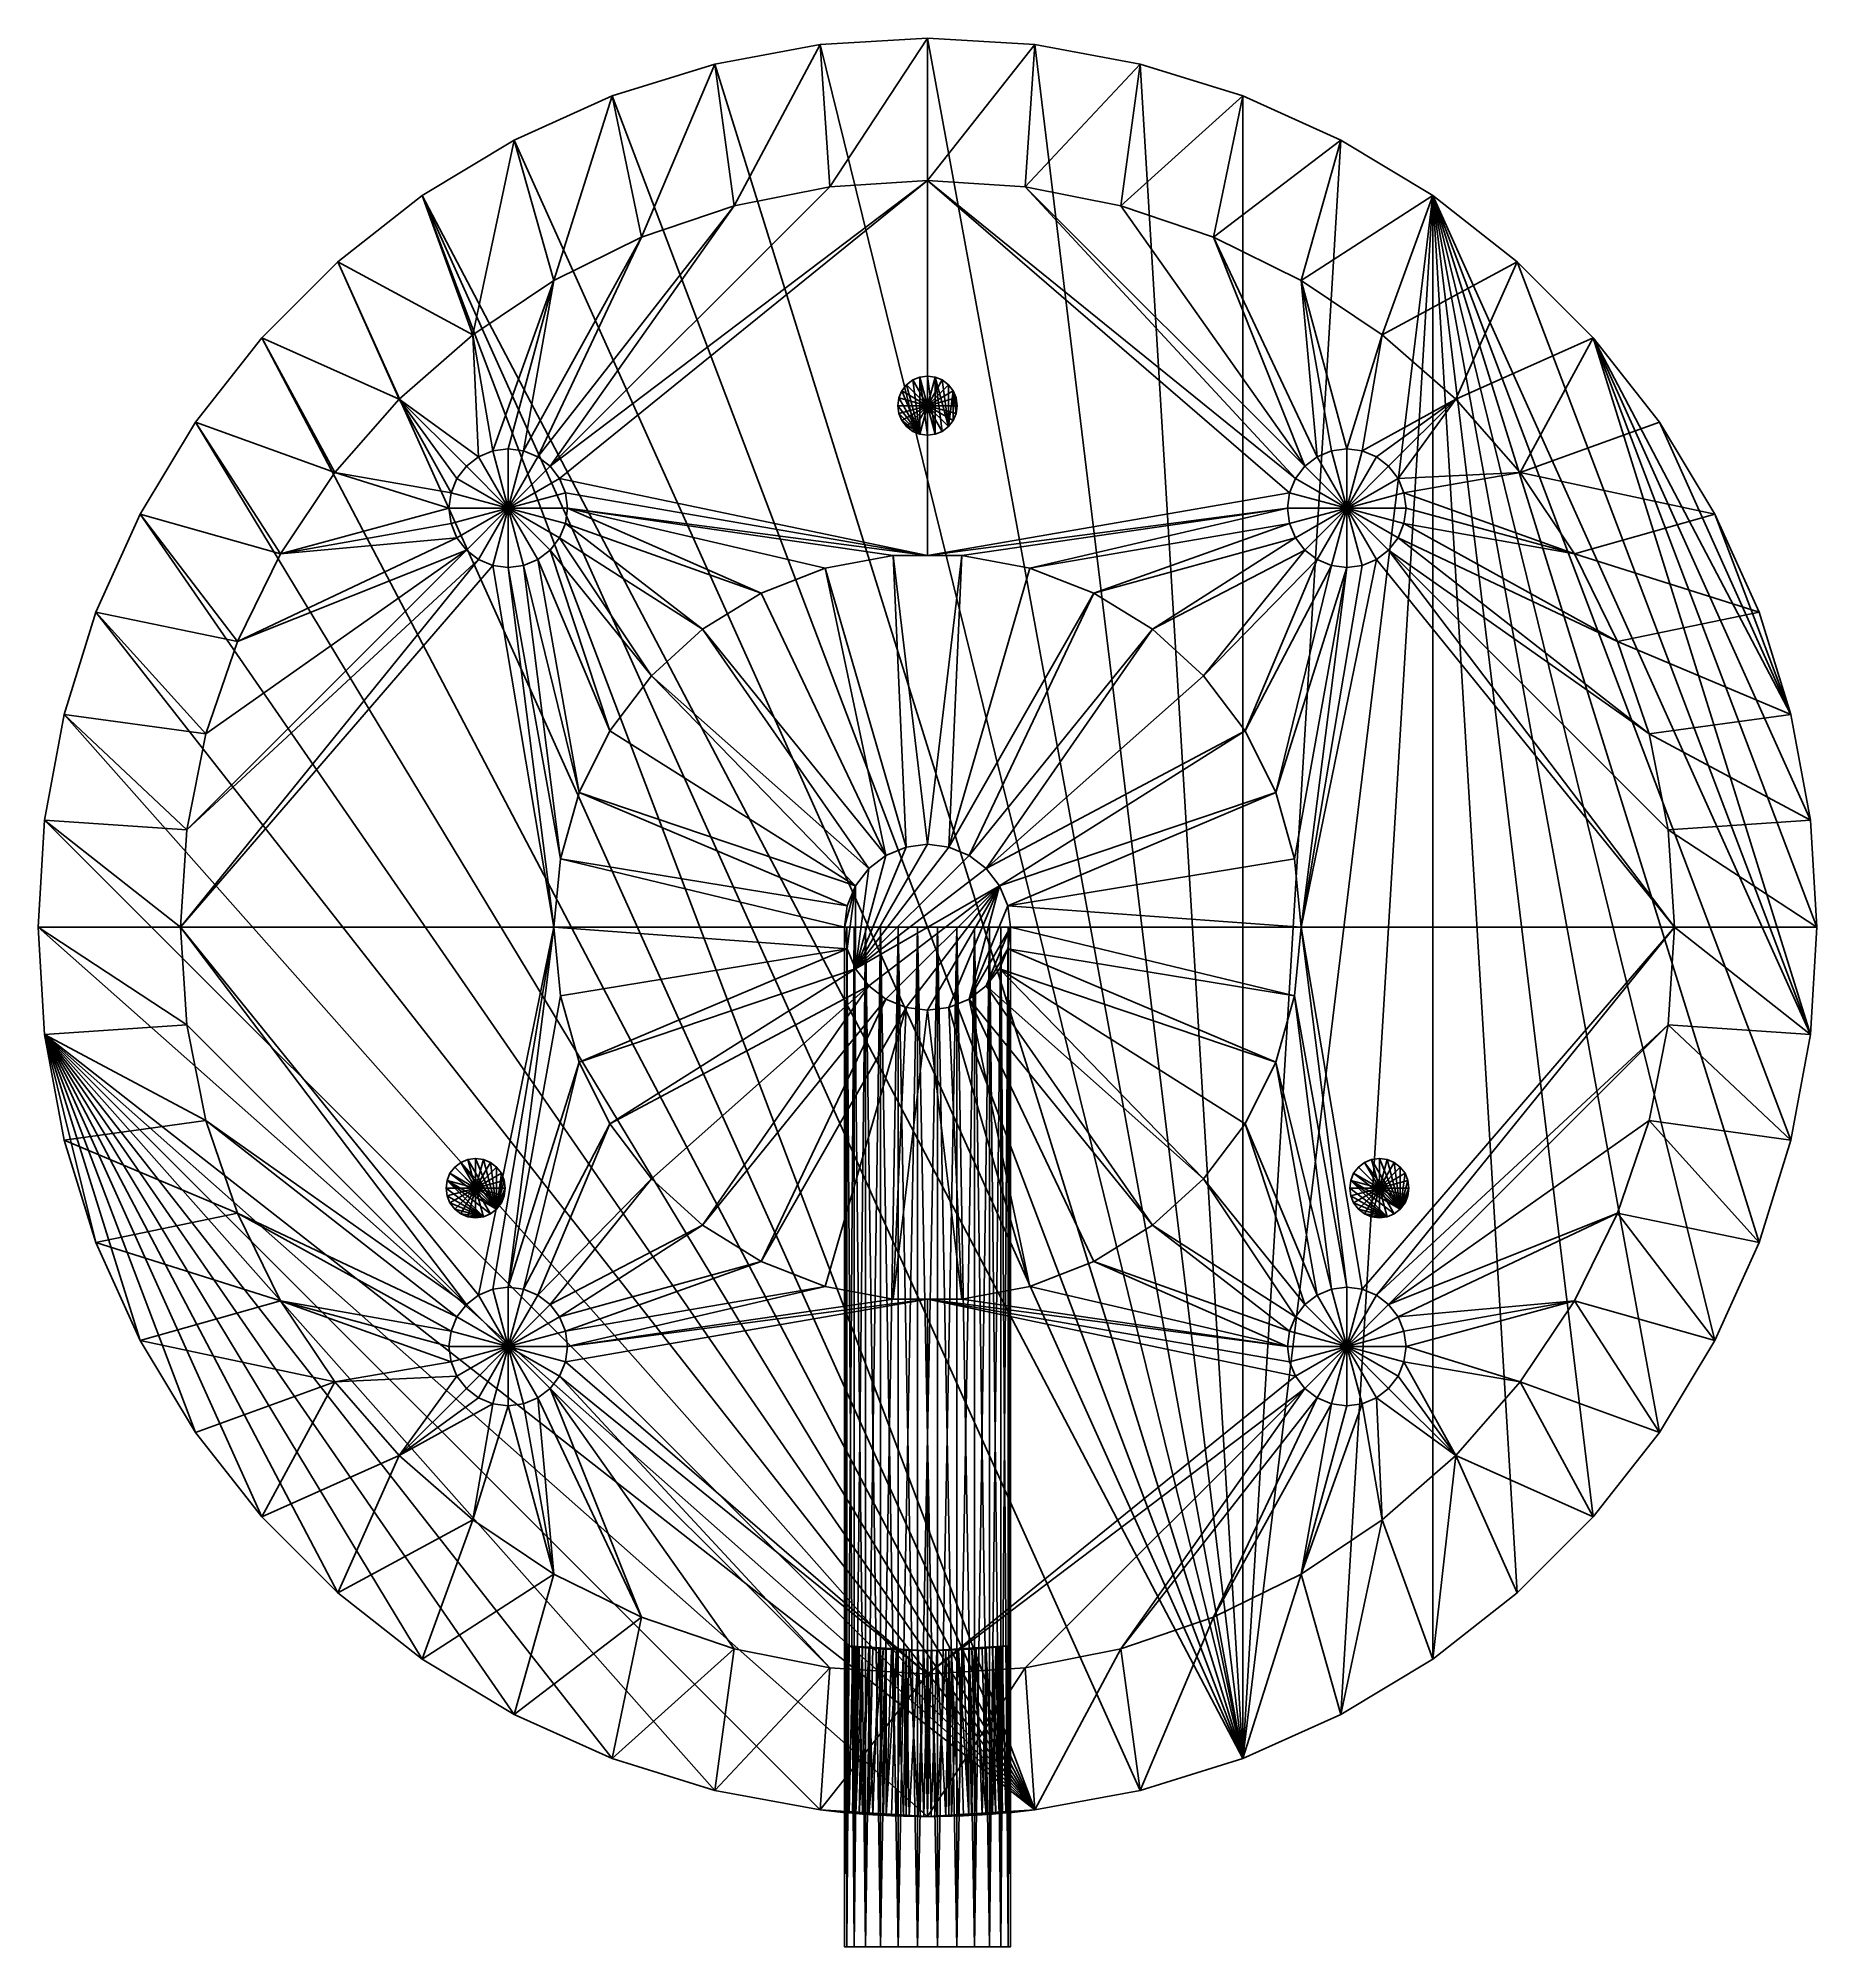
# Model space of a CAD drawing. Header units: inches. Extents: x -9200 to 7100, y -43 to 7100.
# Drawn here: x -37.5 to 37.5, y -43 to 37.5 of the extents above; entities that cross this region are included whole.
import ezdxf

# ---------------------------------------------------------------- set-up
doc = ezdxf.new("R2010")
doc.units = ezdxf.units.IN
doc.header["$MEASUREMENT"] = 0
doc.layers.get('0').update_dxf_attribs({"true_color": 0x551cb1})

msp = doc.modelspace()

# ---------------------------------------------------------------- meshes
at = {"color": 254, "true_color": 0xcccccc}
mesh = msp.add_polyface(dxfattribs=at)
corners = [(-3.031, -1.75, 72), (1.75, 3.031, 72), (0.906, 3.381, 72), (0, 3.5, 72), (-0.906, 3.381, 72), (-1.75, 3.031, 72), (-2.475, 2.475, 72), (0, 3.5, 76), (-0.906, 3.381, 76), (-1.75, 3.031, 76), (-2.475, 2.475, 76), (-3.031, 1.75, 76), (-3.031, 1.75, 72), (-3.381, 0.906, 76), (-3.381, 0.906, 72), (-14.686, 5.69, 76), (-15.482, 2.894, 76), (-3.5, 0, 76), (-15.75, 0, 76), (1.453, 15.683, 76), (-1.453, 15.683, 76), (-4.31, 15.149, 76), (-7.02, 14.099, 76), (-9.491, 12.569, 76), (-11.639, 10.611, 76), (-13.391, 8.291, 76), (-7.02, 14.099, 82), (-9.491, 12.569, 82), (-11.639, 10.611, 82), (-13.391, 8.291, 82), (-14.686, 5.69, 82), (-15.482, 2.894, 82), (-16.428, 15.513, 82), (-15.91, 15.91, 82), (-15.513, 16.428, 82), (-15.263, 17.031, 82), (-13.298, 35.063, 47.5), (13.298, -35.063, 47.5), (-17.427, 33.205, 47.5), (-21.302, 30.862, 47.5), (-8.974, 36.41, 47.5), (-4.52, 37.227, 47.5), (4.52, -37.227, 47.5), (-24.867, 28.069, 47.5)]
mesh.append_faces([[corners[k] for k in face] for face in [(0, 1, 2), (2, 3, 0), (0, 3, 4), (0, 4, 5), (5, 6, 0), (3, 7, 8), (3, 8, 4), (4, 8, 9), (4, 9, 5), (5, 9, 10), (5, 10, 6), (6, 10, 11), (6, 11, 12), (12, 11, 13), (12, 13, 14), (11, 15, 13), (13, 15, 16), (13, 16, 17), (17, 16, 18), (7, 19, 20), (7, 20, 8), (8, 20, 21), (8, 21, 9), (21, 22, 9), (9, 22, 23), (9, 23, 10), (10, 23, 24), (10, 24, 11), (11, 24, 25), (11, 25, 15), (21, 26, 22), (22, 26, 27), (22, 27, 23), (23, 27, 28), (23, 28, 24), (24, 28, 29), (24, 29, 25), (25, 29, 30), (25, 30, 15), (15, 30, 31), (15, 31, 16), (32, 30, 29), (32, 29, 33), (33, 29, 28), (33, 28, 34), (34, 28, 27), (35, 27, 26), (36, 37, 38), (38, 37, 39), (36, 40, 37), (37, 40, 41), (39, 42, 43)]], dxfattribs={"color": 254})
mesh = msp.add_polyface(dxfattribs=at)
corners = [(-15.75, 27.28, 82), (-17.031, 20.092, 82), (-12.055, 29.102, 82), (-16.428, 19.843, 82), (-8.153, 30.427, 82), (-15.91, 19.445, 82), (-4.112, 31.231, 82), (0, 31.5, 82), (-15.513, 18.928, 82), (0, 31.5, 75), (-4.112, 31.231, 75), (-8.153, 30.427, 75), (-12.055, 29.102, 75), (-15.75, 27.28, 75), (0, 37.5, 75), (-4.52, 37.227, 75), (-8.974, 36.41, 75), (-13.298, 35.063, 75), (-17.427, 33.205, 75), (0, 37.5, 47.5), (-4.52, 37.227, 47.5), (-8.974, 36.41, 47.5), (-13.298, 35.063, 47.5), (-17.427, 33.205, 47.5), (0, 22, 81.251), (-1.207, 22.324, 80.5), (-1.083, 22.625, 80.5), (-1.25, 22, 80.5), (-0.625, 23.083, 80.5), (-0.324, 23.207, 80.5), (-0.884, 22.884, 80.5), (0, 23.25, 80.5), (0.324, 20.793, 72), (0, 23.25, 72), (-0.324, 23.207, 72), (-0.324, 20.793, 72), (-0.625, 23.083, 72), (-0.884, 22.884, 72), (-1.083, 22.625, 72), (-1.25, 22, 72), (-1.207, 22.324, 72)]
mesh.append_faces([[corners[k] for k in face] for face in [(0, 1, 2), (2, 1, 3), (2, 3, 4), (4, 3, 5), (4, 5, 6), (6, 5, 7), (7, 5, 8), (7, 9, 10), (7, 10, 6), (6, 10, 11), (6, 11, 4), (4, 11, 12), (4, 12, 2), (2, 12, 13), (2, 13, 0), (9, 14, 10), (10, 14, 15), (10, 15, 11), (11, 15, 16), (11, 16, 12), (12, 16, 17), (12, 17, 13), (13, 17, 18), (14, 19, 20), (14, 20, 15), (15, 20, 21), (15, 21, 16), (16, 21, 22), (16, 22, 17), (17, 22, 23), (24, 25, 26), (27, 25, 24), (24, 28, 29), (30, 28, 24), (26, 30, 24), (29, 31, 24), (32, 33, 34), (35, 34, 36), (35, 36, 37), (37, 38, 35), (27, 39, 40), (27, 40, 25), (25, 40, 38), (25, 38, 26), (26, 38, 37), (26, 37, 30), (30, 37, 36), (30, 36, 28), (28, 36, 34), (28, 34, 29), (29, 34, 33), (29, 33, 31)]], dxfattribs={"color": 254})
mesh = msp.add_polyface(dxfattribs=at)
corners = [(3.031, 1.75, 72), (2.475, 2.475, 72), (-3.031, -1.75, 72), (1.75, 3.031, 72), (3.5, 0, 72), (3.5, 0, 76), (3.381, 0.906, 76), (3.381, 0.906, 72), (3.031, 1.75, 76), (2.475, 2.475, 76), (1.75, 3.031, 76), (0.906, 3.381, 76), (0.906, 3.381, 72), (0, 3.5, 76), (0, 3.5, 72), (1.453, 15.683, 76), (14.686, 5.69, 76), (13.391, 8.291, 76), (11.639, 10.611, 76), (9.491, 12.569, 76), (7.02, 14.099, 76), (4.31, 15.149, 76), (15.75, 0, 76), (15.482, 2.894, 76), (15.482, 2.894, 82), (14.686, 5.69, 82), (13.391, 8.291, 82), (11.639, 10.611, 82), (9.491, 12.569, 82), (7.02, 14.099, 82), (4.31, 15.149, 82), (15.513, 16.428, 82), (15.91, 15.91, 82), (16.428, 15.513, 82), (17.031, 15.263, 82), (13.298, -35.063, 47.5), (0, 37.5, 47.5), (4.52, 37.227, 47.5), (-4.52, 37.227, 47.5), (8.974, 36.41, 47.5), (13.298, 35.063, 47.5), (17.427, 33.205, 47.5), (-0.422, 0, 65.974), (0.422, 0, 65.974), (1.241, 0, 59.227), (-1.241, 0, 65.773), (0.422, 0, 59.026)]
mesh.append_faces([[corners[k] for k in face] for face in [(0, 1, 2), (2, 1, 3), (4, 5, 6), (4, 6, 7), (7, 6, 8), (7, 8, 0), (0, 8, 9), (0, 9, 1), (1, 9, 10), (1, 10, 3), (3, 10, 11), (3, 11, 12), (12, 11, 13), (12, 13, 14), (11, 15, 13), (6, 16, 8), (8, 16, 17), (8, 17, 9), (17, 18, 9), (9, 18, 19), (9, 19, 10), (10, 19, 20), (10, 20, 11), (11, 20, 21), (11, 21, 15), (5, 22, 6), (6, 22, 23), (6, 23, 16), (22, 24, 23), (23, 24, 25), (23, 25, 16), (16, 25, 26), (16, 26, 17), (17, 26, 27), (17, 27, 18), (18, 27, 28), (18, 28, 19), (19, 28, 29), (19, 29, 20), (20, 29, 30), (31, 29, 28), (32, 28, 27), (32, 27, 33), (33, 27, 26), (34, 26, 25), (35, 36, 37), (35, 38, 36), (37, 39, 35), (35, 39, 40), (35, 40, 41), (42, 43, 44), (45, 44, 46)]], dxfattribs={"color": 254})
mesh = msp.add_polyface(dxfattribs=at)
corners = [(15.91, 19.445, 82), (16.428, 19.843, 82), (12.055, 29.102, 82), (15.75, 27.28, 82), (8.153, 30.427, 82), (4.112, 31.231, 82), (15.513, 18.928, 82), (0, 31.5, 82), (15.263, 18.325, 82), (15.75, 27.28, 75), (12.055, 29.102, 75), (8.153, 30.427, 75), (4.112, 31.231, 75), (0, 31.5, 75), (17.427, 33.205, 75), (13.298, 35.063, 75), (8.974, 36.41, 75), (4.52, 37.227, 75), (0, 37.5, 75), (17.427, 33.205, 47.5), (13.298, 35.063, 47.5), (8.974, 36.41, 47.5), (4.52, 37.227, 47.5), (0, 37.5, 47.5), (0, 22, 81.251), (0.324, 23.207, 80.5), (0.625, 23.083, 80.5), (0, 23.25, 80.5), (1.083, 22.625, 80.5), (1.207, 22.324, 80.5), (0.884, 22.884, 80.5), (0.324, 23.207, 72), (0, 23.25, 72), (0.324, 20.793, 72), (1.25, 22, 72), (1.207, 22.324, 72), (1.083, 22.625, 72), (0.884, 21.116, 72), (0.625, 23.083, 72), (0.884, 22.884, 72)]
mesh.append_faces([[corners[k] for k in face] for face in [(0, 1, 2), (2, 1, 3), (2, 4, 0), (0, 4, 5), (0, 5, 6), (6, 5, 7), (6, 7, 8), (3, 9, 10), (3, 10, 2), (2, 10, 11), (2, 11, 4), (4, 11, 12), (4, 12, 5), (5, 12, 13), (5, 13, 7), (9, 14, 10), (10, 14, 15), (10, 15, 11), (11, 15, 16), (11, 16, 12), (12, 16, 17), (12, 17, 13), (13, 17, 18), (14, 19, 20), (14, 20, 15), (15, 20, 21), (15, 21, 16), (16, 21, 22), (16, 22, 17), (17, 22, 23), (17, 23, 18), (24, 25, 26), (27, 25, 24), (24, 28, 29), (30, 28, 24), (26, 30, 24), (31, 32, 33), (34, 35, 36), (31, 37, 38), (38, 37, 39), (39, 37, 36), (27, 32, 31), (27, 31, 25), (25, 31, 38), (25, 38, 26), (26, 38, 39), (26, 39, 30), (30, 39, 36), (30, 36, 28), (28, 36, 35), (28, 35, 29), (29, 35, 34)]], dxfattribs={"color": 254})
mesh = msp.add_polyface(dxfattribs=at)
corners = [(-17.678, 17.678, 72.498), (-16.428, 19.843, 74), (-17.031, 20.092, 74), (-15.91, 19.445, 74), (-18.325, 20.092, 74), (-18.928, 19.843, 74), (-17.678, 20.178, 74), (-19.445, 19.445, 74), (-19.445, 19.445, 82), (-18.928, 19.843, 82), (-22.274, 22.274, 82), (-19.176, 24.991, 82), (-18.325, 20.092, 82), (-15.75, 27.28, 82), (-24.991, 19.176, 82), (-20.092, 18.325, 82), (-19.843, 18.928, 82), (-17.678, 20.178, 82), (-17.031, 20.092, 82), (-15.75, 27.28, 75), (-19.176, 24.991, 75), (-22.274, 22.274, 75), (-24.991, 19.176, 75), (-17.427, 33.205, 75), (-21.302, 30.862, 75), (-24.867, 28.069, 75), (-28.069, 24.867, 75), (-30.862, 21.302, 75), (-13.298, 35.063, 75), (-17.427, 33.205, 47.5), (-21.302, 30.862, 47.5), (-24.867, 28.069, 47.5), (-28.069, 24.867, 47.5), (-30.862, 21.302, 47.5), (-33.205, 17.427, 47.5), (-15.91, 19.445, 82), (-16.428, 19.843, 82), (-19.843, 18.928, 74)]
mesh.append_faces([[corners[k] for k in face] for face in [(0, 1, 2), (3, 1, 0), (0, 4, 5), (6, 4, 0), (2, 6, 0), (5, 7, 0), (8, 9, 10), (10, 9, 11), (11, 9, 12), (11, 12, 13), (14, 15, 10), (10, 15, 16), (10, 16, 8), (12, 17, 13), (13, 17, 18), (13, 19, 20), (13, 20, 11), (11, 20, 21), (11, 21, 10), (10, 21, 22), (10, 22, 14), (19, 23, 20), (23, 24, 20), (20, 24, 25), (20, 25, 21), (21, 25, 26), (21, 26, 22), (22, 26, 27), (28, 29, 23), (23, 29, 30), (23, 30, 24), (24, 30, 31), (24, 31, 25), (25, 31, 32), (25, 32, 26), (26, 32, 33), (26, 33, 27), (27, 33, 34), (3, 35, 36), (3, 36, 1), (1, 36, 18), (1, 18, 2), (2, 18, 17), (2, 17, 6), (6, 17, 12), (6, 12, 4), (4, 12, 9), (4, 9, 5), (5, 9, 8), (5, 8, 7), (7, 8, 16), (7, 16, 37)]], dxfattribs={"color": 254})
mesh = msp.add_polyface(dxfattribs=at)
corners = [(15.482, -2.894, 76), (15.75, 0, 82), (15.75, 0, 76), (15.482, 2.894, 82), (18.325, -15.263, 82), (31.5, 0, 82), (19.445, 15.91, 82), (18.928, 15.513, 82), (18.325, 15.263, 82), (17.678, 15.178, 82), (31.231, 4.112, 82), (30.427, 8.153, 82), (19.843, 16.428, 82), (29.102, 12.055, 82), (16.428, 15.513, 82), (13.391, 8.291, 82), (17.031, 15.263, 82), (14.686, 5.69, 82), (31.231, -4.112, 82), (31.5, 0, 75), (31.231, 4.112, 75), (30.427, 8.153, 75), (29.102, 12.055, 75), (27.28, 15.75, 75), (27.28, 15.75, 82), (31.231, -4.112, 75), (37.227, -4.52, 75), (37.5, 0, 75), (37.227, 4.52, 75), (36.41, 8.974, 75), (35.063, 13.298, 75), (37.227, -4.52, 47.5), (37.5, 0, 47.5), (37.227, 4.52, 47.5), (36.41, 8.974, 47.5), (35.063, 13.298, 47.5), (33.205, 17.427, 47.5), (21.302, 30.862, 47.5), (13.298, -35.063, 47.5), (17.427, 33.205, 47.5), (35.063, -13.298, 47.5), (36.41, -8.974, 47.5), (28.069, 24.867, 47.5), (33.205, -17.427, 47.5), (30.862, -21.302, 47.5)]
mesh.append_faces([[corners[k] for k in face] for face in [(0, 1, 2), (2, 1, 3), (4, 5, 1), (6, 7, 5), (5, 7, 1), (1, 7, 8), (1, 8, 9), (5, 10, 6), (6, 10, 11), (6, 11, 12), (12, 11, 13), (14, 15, 16), (16, 17, 9), (9, 17, 3), (9, 3, 1), (18, 19, 5), (5, 19, 20), (5, 20, 10), (10, 20, 21), (10, 21, 11), (11, 21, 22), (11, 22, 13), (13, 22, 23), (13, 23, 24), (18, 25, 19), (25, 26, 19), (19, 26, 27), (19, 27, 20), (20, 27, 28), (20, 28, 21), (21, 28, 29), (21, 29, 22), (22, 29, 30), (22, 30, 23), (26, 31, 32), (26, 32, 27), (27, 32, 33), (27, 33, 28), (28, 33, 34), (28, 34, 29), (29, 34, 35), (29, 35, 30), (30, 35, 36), (37, 38, 39), (40, 37, 41), (41, 37, 31), (42, 34, 33), (34, 36, 35), (31, 42, 32), (32, 42, 33), (40, 43, 37), (37, 43, 44)]], dxfattribs={"color": 254})
mesh = msp.add_polyface(dxfattribs=at)
corners = [(17.678, 17.678, 72.498), (18.325, 15.263, 74), (18.928, 15.513, 74), (17.678, 15.178, 74), (19.843, 16.428, 74), (20.092, 17.031, 74), (19.445, 15.91, 74), (20.092, 18.325, 74), (19.843, 18.928, 74), (20.178, 17.678, 74), (18.928, 19.843, 74), (18.325, 20.092, 74), (19.445, 19.445, 74), (17.031, 20.092, 74), (16.428, 19.843, 74), (17.678, 20.178, 74), (15.513, 18.928, 74), (15.263, 18.325, 74), (15.91, 19.445, 74), (15.263, 17.031, 74), (15.513, 16.428, 74), (16.428, 15.513, 74), (17.031, 15.263, 74), (15.91, 15.91, 74), (18.325, 20.092, 82), (19.176, 24.991, 82), (17.678, 20.178, 82), (15.75, 27.28, 82), (17.031, 20.092, 82), (16.428, 19.843, 82), (19.176, 24.991, 75), (15.75, 27.28, 75), (21.302, 30.862, 75), (17.427, 33.205, 75), (17.427, 33.205, 47.5), (16.428, 15.513, 82), (17.031, 15.263, 82), (17.678, 15.178, 82), (18.325, 15.263, 82), (18.928, 15.513, 82), (19.445, 15.91, 82), (19.445, 19.445, 82), (18.928, 19.843, 82), (15.91, 19.445, 82)]
mesh.append_faces([[corners[k] for k in face] for face in [(0, 1, 2), (3, 1, 0), (0, 4, 5), (6, 4, 0), (2, 6, 0), (0, 7, 8), (9, 7, 0), (0, 10, 11), (12, 10, 0), (8, 12, 0), (0, 13, 14), (15, 13, 0), (11, 15, 0), (0, 16, 17), (18, 16, 0), (14, 18, 0), (0, 19, 20), (0, 21, 22), (23, 21, 0), (20, 23, 0), (22, 3, 0), (24, 25, 26), (26, 25, 27), (26, 27, 28), (28, 27, 29), (25, 30, 31), (25, 31, 27), (30, 32, 31), (31, 32, 33), (32, 34, 33), (23, 35, 21), (21, 35, 36), (21, 36, 22), (22, 36, 37), (22, 37, 3), (3, 37, 38), (3, 38, 1), (1, 38, 39), (1, 39, 2), (2, 39, 40), (2, 40, 6), (12, 41, 42), (12, 42, 10), (10, 42, 24), (10, 24, 11), (11, 24, 26), (11, 26, 15), (15, 26, 28), (15, 28, 13), (13, 28, 29), (13, 29, 14), (14, 29, 43)]], dxfattribs={"color": 254})
mesh = msp.add_polyface(dxfattribs=at)
corners = [(20.092, 17.031, 74), (20.178, 17.678, 74), (17.678, 17.678, 72.498), (18.928, 19.843, 82), (22.274, 22.274, 82), (18.325, 20.092, 82), (19.176, 24.991, 82), (19.445, 19.445, 82), (19.843, 18.928, 82), (24.991, 19.176, 82), (20.092, 18.325, 82), (27.28, 15.75, 82), (19.843, 16.428, 82), (29.102, 12.055, 82), (20.092, 17.031, 82), (20.178, 17.678, 82), (27.28, 15.75, 75), (24.991, 19.176, 75), (22.274, 22.274, 75), (19.176, 24.991, 75), (28.069, 24.867, 75), (24.867, 28.069, 75), (21.302, 30.862, 75), (35.063, 13.298, 75), (33.205, 17.427, 75), (30.862, 21.302, 75), (33.205, 17.427, 47.5), (30.862, 21.302, 47.5), (28.069, 24.867, 47.5), (24.867, 28.069, 47.5), (21.302, 30.862, 47.5), (17.427, 33.205, 47.5), (36.41, 8.974, 47.5), (37.227, -4.52, 47.5), (19.445, 15.91, 74), (19.445, 15.91, 82), (19.843, 16.428, 74), (20.092, 18.325, 74), (19.843, 18.928, 74), (19.445, 19.445, 74)]
mesh.append_faces([[corners[k] for k in face] for face in [(0, 1, 2), (3, 4, 5), (5, 4, 6), (3, 7, 4), (4, 7, 8), (4, 8, 9), (9, 8, 10), (9, 10, 11), (12, 13, 14), (14, 13, 11), (14, 11, 15), (15, 11, 10), (11, 16, 17), (11, 17, 9), (9, 17, 18), (9, 18, 4), (4, 18, 19), (4, 19, 6), (17, 20, 18), (18, 20, 21), (18, 21, 19), (19, 21, 22), (16, 23, 24), (16, 24, 17), (17, 24, 25), (17, 25, 20), (23, 26, 24), (24, 26, 27), (24, 27, 25), (25, 27, 28), (25, 28, 20), (20, 28, 29), (20, 29, 21), (21, 29, 30), (21, 30, 22), (22, 30, 31), (28, 27, 32), (32, 27, 26), (30, 29, 33), (33, 29, 28), (34, 35, 12), (34, 12, 36), (36, 12, 14), (36, 14, 0), (0, 14, 15), (0, 15, 1), (1, 15, 10), (1, 10, 37), (37, 10, 8), (37, 8, 38), (38, 8, 7), (38, 7, 39)]], dxfattribs={"color": 254})
mesh = msp.add_polyface(dxfattribs=at)
corners = [(-1.453, 15.683, 76), (-4.31, 15.149, 82), (-4.31, 15.149, 76), (-7.02, 14.099, 82), (1.453, 15.683, 76), (0, 15.683, 82), (-1.453, 15.683, 82), (-15.178, 17.678, 82), (0, 31.5, 82), (-15.513, 18.928, 82), (-15.263, 18.325, 82), (-15.513, 16.428, 82), (-9.491, 12.569, 82), (-15.263, 17.031, 82), (0, 22, 81.251), (-0.324, 20.793, 80.5), (-0.625, 20.917, 80.5), (0, 20.75, 80.5), (0.324, 20.793, 80.5), (-1.083, 21.375, 80.5), (-1.207, 21.676, 80.5), (-0.884, 21.116, 80.5), (-1.25, 22, 80.5), (0.324, 20.793, 72), (-0.324, 23.207, 72), (0, 20.75, 72), (-0.324, 20.793, 72), (-1.083, 22.625, 72), (-1.207, 22.324, 72), (-1.25, 22, 72), (-1.207, 21.676, 72), (-1.083, 21.375, 72), (-0.625, 20.917, 72), (-0.884, 21.116, 72), (-15.91, 15.91, 74), (-15.91, 15.91, 82), (-15.513, 16.428, 74), (-15.263, 17.031, 74), (-15.178, 17.678, 74), (-15.263, 18.325, 74), (-15.513, 18.928, 74), (-15.91, 19.445, 82), (-15.91, 19.445, 74)]
mesh.append_faces([[corners[k] for k in face] for face in [(0, 1, 2), (2, 1, 3), (4, 5, 0), (0, 5, 6), (0, 6, 1), (6, 5, 7), (8, 9, 5), (5, 9, 10), (5, 10, 7), (11, 12, 13), (13, 3, 7), (7, 3, 1), (7, 1, 6), (14, 15, 16), (17, 15, 14), (18, 17, 14), (14, 19, 20), (21, 19, 14), (16, 21, 14), (20, 22, 14), (23, 24, 25), (25, 24, 26), (26, 27, 28), (26, 28, 29), (29, 30, 26), (26, 30, 31), (26, 31, 32), (32, 31, 33), (34, 35, 11), (34, 11, 36), (36, 11, 13), (36, 13, 37), (37, 13, 7), (37, 7, 38), (38, 7, 10), (38, 10, 39), (39, 10, 9), (39, 9, 40), (40, 9, 41), (40, 41, 42), (17, 25, 26), (17, 26, 15), (15, 26, 32), (15, 32, 16), (16, 32, 33), (16, 33, 21), (21, 33, 31), (21, 31, 19), (19, 31, 30), (19, 30, 20), (20, 30, 29), (20, 29, 22)]], dxfattribs={"color": 254})
mesh = msp.add_polyface(dxfattribs=at)
corners = [(15.178, 17.678, 74), (15.263, 17.031, 74), (17.678, 17.678, 72.498), (15.263, 18.325, 74), (7.02, 14.099, 76), (4.31, 15.149, 82), (4.31, 15.149, 76), (1.453, 15.683, 82), (1.453, 15.683, 76), (0, 15.683, 82), (15.263, 18.325, 82), (0, 31.5, 82), (15.178, 17.678, 82), (15.263, 17.031, 82), (7.02, 14.099, 82), (15.513, 16.428, 82), (9.491, 12.569, 82), (15.91, 15.91, 82), (0, 22, 81.251), (1.207, 21.676, 80.5), (1.083, 21.375, 80.5), (1.25, 22, 80.5), (0.625, 20.917, 80.5), (0.324, 20.793, 80.5), (0.884, 21.116, 80.5), (1.207, 22.324, 80.5), (0.324, 20.793, 72), (0.625, 20.917, 72), (0.324, 23.207, 72), (0.884, 21.116, 72), (1.25, 22, 72), (1.083, 22.625, 72), (1.207, 21.676, 72), (1.083, 21.375, 72), (15.513, 16.428, 74), (15.91, 15.91, 74), (16.428, 15.513, 82), (16.428, 19.843, 74), (15.91, 19.445, 82), (15.91, 19.445, 74), (15.513, 18.928, 82), (15.513, 18.928, 74), (0, 20.75, 72), (0, 20.75, 80.5)]
mesh.append_faces([[corners[k] for k in face] for face in [(0, 1, 2), (3, 0, 2), (4, 5, 6), (6, 5, 7), (6, 7, 8), (8, 7, 9), (10, 11, 9), (10, 9, 12), (9, 7, 12), (12, 7, 5), (12, 5, 13), (13, 5, 14), (13, 14, 15), (15, 16, 17), (18, 19, 20), (21, 19, 18), (18, 22, 23), (24, 22, 18), (20, 24, 18), (25, 21, 18), (26, 27, 28), (28, 27, 29), (30, 31, 32), (31, 29, 33), (31, 33, 32), (3, 12, 0), (0, 12, 13), (0, 13, 1), (1, 13, 15), (1, 15, 34), (34, 15, 17), (34, 17, 35), (35, 17, 36), (37, 38, 39), (39, 38, 40), (39, 40, 41), (41, 40, 10), (41, 10, 3), (3, 10, 12), (25, 30, 21), (21, 30, 32), (21, 32, 19), (19, 32, 33), (19, 33, 20), (20, 33, 29), (20, 29, 24), (24, 29, 27), (24, 27, 22), (22, 27, 26), (22, 26, 23), (23, 26, 42), (23, 42, 43)]], dxfattribs={"color": 254})
mesh = msp.add_polyface(dxfattribs=at)
corners = [(-7.02, -14.099, 76), (-4.31, -15.149, 76), (-0.906, -3.381, 76), (-1.453, -15.683, 76), (-11.639, -10.611, 76), (-11.639, -10.611, 82), (-9.491, -12.569, 82), (-9.491, -12.569, 76), (-7.02, -14.099, 82), (-4.31, -15.149, 82), (-1.453, -15.683, 82), (0, -15.683, 82), (-12.055, -29.102, 82), (-8.153, -30.427, 82), (-15.91, -19.445, 82), (-4.112, -31.231, 82), (-15.513, -18.928, 82), (0, -31.5, 82), (-15.263, -18.325, 82), (-15.178, -17.678, 82), (-15.263, -17.031, 82), (-15.513, -16.428, 82), (-15.91, -15.91, 82), (-15.75, -27.28, 82), (-12.055, -29.102, 75), (4.52, -37.227, 47.5), (0, -37.5, 47.5), (-37.227, -4.52, 47.5), (-21.302, 30.862, 47.5), (8.974, -36.41, 47.5), (-3.398, -43, 63.338), (-3.5, 0, 62.5), (-3.5, -43, 62.5), (-3.398, 0, 61.662), (-3.398, -43, 61.662), (-3.099, 0, 60.873), (-3.099, -43, 60.873), (-2.62, 0, 60.179), (-2.62, -43, 60.179), (-1.988, 0, 59.62), (-1.988, -43, 59.62), (-1.241, 0, 59.227), (-1.241, -43, 59.227), (-0.422, 0, 59.026), (-0.422, -43, 59.026), (0.422, 0, 59.026), (-0.422, -43, 65.974), (-0.422, 0, 65.974), (-1.241, 0, 65.773), (-1.241, -43, 65.773), (-1.988, 0, 65.38), (-1.988, -43, 65.38), (-2.62, 0, 64.821), (-2.62, -43, 64.821), (-3.099, 0, 64.127), (-3.099, -43, 64.127), (-3.398, 0, 63.338)]
mesh.append_faces([[corners[k] for k in face] for face in [(0, 1, 2), (2, 1, 3), (4, 5, 6), (4, 6, 7), (7, 6, 8), (7, 8, 0), (0, 8, 9), (0, 9, 1), (1, 9, 10), (1, 10, 3), (3, 10, 11), (12, 13, 14), (14, 13, 15), (14, 15, 16), (16, 15, 17), (16, 17, 18), (18, 17, 11), (18, 11, 19), (11, 10, 19), (19, 10, 9), (19, 9, 20), (20, 9, 8), (20, 8, 21), (21, 8, 6), (21, 6, 22), (22, 6, 5), (23, 24, 12), (25, 26, 27), (28, 29, 25), (30, 31, 32), (32, 31, 33), (32, 33, 34), (34, 33, 35), (34, 35, 36), (36, 35, 37), (36, 37, 38), (38, 37, 39), (38, 39, 40), (40, 39, 41), (42, 41, 43), (44, 43, 45), (46, 47, 48), (46, 48, 49), (49, 48, 50), (49, 50, 51), (51, 50, 52), (51, 52, 53), (53, 52, 54), (53, 54, 55), (55, 54, 56), (55, 56, 30), (30, 56, 31)]], dxfattribs={"color": 254})
mesh = msp.add_polyface(dxfattribs=at)
corners = [(0, -3.5, 76), (-1.453, -15.683, 76), (1.453, -15.683, 76), (0.906, -3.381, 76), (4.31, -15.149, 76), (1.75, -3.031, 76), (7.02, -14.099, 76), (0, -15.683, 82), (1.453, -15.683, 82), (4.31, -15.149, 82), (7.02, -14.099, 82), (9.491, -12.569, 82), (9.491, -12.569, 76), (11.639, -10.611, 82), (15.91, -19.445, 82), (15.513, -18.928, 82), (0, -31.5, 82), (8.153, -30.427, 82), (4.112, -31.231, 82), (15.263, -18.325, 82), (15.178, -17.678, 82), (15.263, -17.031, 82), (3.478, -30.301, 62.11), (3.5, -30.299, 62.5), (0.197, -30.499, 62.507), (8.153, -30.427, 75), (12.055, -29.102, 75), (12.055, -29.102, 82), (13.298, -35.063, 47.5), (8.974, -36.41, 47.5), (-21.302, 30.862, 47.5), (-0.422, -43, 59.026), (0.422, 0, 59.026), (0.422, -43, 59.026), (1.241, 0, 59.227), (1.241, -43, 59.227), (1.988, 0, 59.62), (1.988, -43, 59.62), (2.62, 0, 60.179), (2.62, -43, 60.179), (3.099, 0, 60.873), (3.099, -43, 60.873), (3.398, 0, 61.662), (3.398, -43, 61.662), (3.5, 0, 62.5), (3.5, -43, 62.5), (3.398, 0, 63.338), (3.398, -43, 63.338), (3.099, 0, 64.127), (3.099, -43, 64.127), (2.62, 0, 64.821), (2.62, -43, 64.821), (1.988, 0, 65.38), (1.988, -43, 65.38), (1.241, 0, 65.773), (1.241, -43, 65.773), (0.422, 0, 65.974), (0.422, -43, 65.974), (-0.422, 0, 65.974)]
mesh.append_faces([[corners[k] for k in face] for face in [(0, 1, 2), (3, 2, 4), (5, 4, 6), (1, 7, 2), (7, 8, 2), (2, 8, 9), (2, 9, 4), (4, 9, 10), (4, 10, 6), (6, 10, 11), (6, 11, 12), (12, 11, 13), (14, 15, 16), (16, 15, 7), (17, 14, 18), (18, 14, 16), (15, 19, 7), (7, 19, 20), (7, 20, 8), (21, 11, 10), (20, 10, 9), (20, 9, 8), (22, 23, 24), (17, 25, 26), (17, 26, 27), (28, 29, 30), (31, 32, 33), (33, 32, 34), (33, 34, 35), (35, 34, 36), (35, 36, 37), (37, 36, 38), (37, 38, 39), (39, 38, 40), (39, 40, 41), (41, 40, 42), (41, 42, 43), (43, 42, 44), (43, 44, 45), (45, 44, 46), (45, 46, 47), (47, 46, 48), (47, 48, 49), (49, 48, 50), (49, 50, 51), (51, 50, 52), (51, 52, 53), (53, 52, 54), (53, 54, 55), (55, 54, 56), (55, 56, 57), (57, 56, 58)]], dxfattribs={"color": 254})
mesh = msp.add_polyface(dxfattribs=at)
corners = [(17.678, -17.678, 72.498), (18.928, -15.513, 74), (18.325, -15.263, 74), (17.031, -15.263, 74), (16.428, -15.513, 74), (17.678, -15.178, 74), (9.491, -12.569, 76), (11.639, -10.611, 82), (11.639, -10.611, 76), (17.678, -15.178, 82), (15.482, -2.894, 82), (17.031, -15.263, 82), (14.686, -5.69, 82), (16.428, -15.513, 82), (13.391, -8.291, 82), (15.91, -15.91, 82), (15.513, -16.428, 82), (9.491, -12.569, 82), (15.263, -17.031, 82), (7.02, -14.099, 82), (15.178, -17.678, 82), (17.427, -33.205, 47.5), (13.298, -35.063, 47.5), (21.302, 30.862, 47.5), (19.053, -11, 81.251), (18.729, -12.207, 80.5), (18.428, -12.083, 80.5), (17.97, -11.625, 80.5), (17.845, -11.324, 80.5), (18.169, -11.884, 80.5), (17.845, -10.676, 80.5), (17.97, -10.375, 80.5), (17.803, -11, 80.5), (17.97, -10.375, 72), (17.845, -10.676, 72), (19.936, -11.884, 72), (18.169, -10.116, 72), (17.803, -11, 72), (19.376, -12.207, 72), (17.845, -11.324, 72), (17.97, -11.625, 72), (18.169, -11.884, 72), (18.428, -12.083, 72), (18.928, -15.513, 82), (18.325, -15.263, 82), (15.91, -15.91, 74), (15.513, -16.428, 74), (18.729, -12.207, 72)]
mesh.append_faces([[corners[k] for k in face] for face in [(0, 1, 2), (0, 3, 4), (5, 3, 0), (2, 5, 0), (6, 7, 8), (9, 10, 11), (11, 12, 13), (13, 14, 15), (15, 14, 7), (15, 7, 16), (16, 7, 17), (16, 17, 18), (18, 19, 20), (21, 22, 23), (24, 25, 26), (24, 27, 28), (29, 27, 24), (26, 29, 24), (24, 30, 31), (32, 30, 24), (28, 32, 24), (33, 34, 35), (35, 36, 33), (37, 38, 34), (37, 39, 38), (38, 39, 40), (38, 40, 41), (41, 42, 38), (1, 43, 44), (1, 44, 2), (2, 44, 9), (2, 9, 5), (5, 9, 11), (5, 11, 3), (3, 11, 13), (3, 13, 4), (4, 13, 15), (4, 15, 45), (45, 15, 16), (45, 16, 46), (25, 47, 42), (25, 42, 26), (26, 42, 41), (26, 41, 29), (29, 41, 40), (29, 40, 27), (27, 40, 39), (27, 39, 28), (28, 39, 37), (28, 37, 32), (32, 37, 34), (32, 34, 30)]], dxfattribs={"color": 254})
mesh = msp.add_polyface(dxfattribs=at)
corners = [(19.445, -15.91, 82), (30.427, -8.153, 82), (31.231, -4.112, 82), (18.928, -15.513, 82), (31.5, 0, 82), (18.325, -15.263, 82), (15.75, 0, 82), (17.678, -15.178, 82), (15.482, -2.894, 82), (17.031, -15.263, 82), (14.686, -5.69, 82), (29.102, -12.055, 82), (30.427, -8.153, 75), (31.231, -4.112, 75), (35.063, -13.298, 75), (36.41, -8.974, 75), (37.227, -4.52, 75), (36.41, -8.974, 47.5), (37.227, -4.52, 47.5), (21.302, 30.862, 47.5), (30.862, -21.302, 47.5), (28.069, -24.867, 47.5), (24.867, -28.069, 47.5), (21.302, -30.862, 47.5), (19.053, -11, 81.251), (18.428, -9.917, 80.5), (18.729, -9.793, 80.5), (18.169, -10.116, 80.5), (17.97, -10.375, 80.5), (19.376, -9.793, 80.5), (19.678, -9.917, 80.5), (19.053, -9.75, 80.5), (19.936, -10.116, 80.5), (20.135, -10.375, 80.5), (18.729, -9.793, 72), (18.428, -9.917, 72), (19.936, -11.884, 72), (18.169, -10.116, 72), (19.936, -10.116, 72), (19.678, -9.917, 72), (19.376, -9.793, 72), (19.053, -9.75, 72), (17.845, -10.676, 80.5), (17.845, -10.676, 72), (17.97, -10.375, 72), (20.135, -10.375, 72), (20.26, -10.676, 72), (20.26, -10.676, 80.5)]
mesh.append_faces([[corners[k] for k in face] for face in [(0, 1, 2), (3, 2, 4), (3, 4, 5), (5, 6, 7), (7, 6, 8), (9, 8, 10), (11, 12, 1), (1, 12, 13), (1, 13, 2), (12, 14, 15), (12, 15, 13), (13, 15, 16), (14, 17, 15), (15, 17, 18), (15, 18, 16), (19, 20, 21), (21, 22, 19), (19, 22, 23), (24, 25, 26), (27, 25, 24), (28, 27, 24), (24, 29, 30), (31, 29, 24), (26, 31, 24), (32, 33, 24), (30, 32, 24), (34, 35, 36), (36, 35, 37), (36, 38, 39), (39, 40, 36), (36, 40, 41), (36, 41, 34), (42, 43, 44), (42, 44, 28), (28, 44, 37), (28, 37, 27), (27, 37, 35), (27, 35, 25), (25, 35, 34), (25, 34, 26), (26, 34, 41), (26, 41, 31), (31, 41, 40), (31, 40, 29), (29, 40, 39), (29, 39, 30), (30, 39, 38), (30, 38, 32), (32, 38, 45), (32, 45, 33), (33, 45, 46), (33, 46, 47)]], dxfattribs={"color": 254})
mesh = msp.add_polyface(dxfattribs=at)
corners = [(19.445, -15.91, 82), (19.843, -16.428, 82), (29.102, -12.055, 82), (27.28, -15.75, 82), (30.427, -8.153, 82), (31.231, -4.112, 82), (18.928, -15.513, 82), (27.28, -15.75, 75), (29.102, -12.055, 75), (30.427, -8.153, 75), (33.205, -17.427, 75), (35.063, -13.298, 75), (33.205, -17.427, 47.5), (35.063, -13.298, 47.5), (36.41, -8.974, 47.5), (21.302, 30.862, 47.5), (21.302, -30.862, 47.5), (17.427, -33.205, 47.5), (19.053, -11, 81.251), (20.26, -11.324, 80.5), (20.135, -11.625, 80.5), (20.303, -11, 80.5), (19.678, -12.083, 80.5), (19.376, -12.207, 80.5), (19.936, -11.884, 80.5), (19.053, -12.25, 80.5), (18.729, -12.207, 80.5), (20.135, -10.375, 80.5), (20.26, -10.676, 80.5), (17.845, -10.676, 72), (19.376, -12.207, 72), (19.678, -12.083, 72), (19.936, -11.884, 72), (20.135, -11.625, 72), (20.26, -11.324, 72), (20.303, -11, 72), (20.26, -10.676, 72), (20.135, -10.375, 72), (19.936, -10.116, 72), (18.428, -12.083, 72), (18.729, -12.207, 72), (19.053, -12.25, 72), (19.843, -16.428, 74), (19.445, -15.91, 74), (18.928, -15.513, 74)]
mesh.append_faces([[corners[k] for k in face] for face in [(0, 1, 2), (2, 1, 3), (2, 4, 0), (0, 5, 6), (3, 7, 8), (3, 8, 2), (2, 8, 9), (7, 10, 8), (8, 10, 11), (8, 11, 9), (10, 12, 13), (10, 13, 11), (11, 13, 14), (15, 16, 17), (18, 19, 20), (21, 19, 18), (18, 22, 23), (24, 22, 18), (20, 24, 18), (25, 26, 18), (23, 25, 18), (18, 27, 28), (28, 21, 18), (29, 30, 31), (29, 31, 32), (33, 34, 32), (32, 34, 35), (32, 35, 36), (36, 37, 32), (32, 37, 38), (30, 39, 40), (30, 40, 41), (42, 1, 0), (42, 0, 43), (43, 0, 6), (43, 6, 44), (28, 35, 21), (21, 35, 34), (21, 34, 19), (19, 34, 33), (19, 33, 20), (20, 33, 32), (20, 32, 24), (24, 32, 31), (24, 31, 22), (22, 31, 30), (22, 30, 23), (23, 30, 41), (23, 41, 25), (25, 41, 40), (25, 40, 26), (28, 36, 35)]], dxfattribs={"color": 254})
mesh = msp.add_polyface(dxfattribs=at)
corners = [(-15.482, 2.894, 76), (-15.482, 2.894, 82), (-15.75, 0, 82), (-15.75, 0, 76), (-15.482, -2.894, 82), (-31.5, 0, 82), (-18.928, -15.513, 82), (-19.843, 16.428, 82), (-27.28, 15.75, 82), (-29.102, 12.055, 82), (-19.445, 15.91, 82), (-30.427, 8.153, 82), (-31.231, 4.112, 82), (-18.928, 15.513, 82), (-18.325, 15.263, 82), (-17.678, 15.178, 82), (-17.031, 15.263, 82), (-14.686, 5.69, 82), (-16.428, 15.513, 82), (-27.28, 15.75, 75), (-29.102, 12.055, 75), (-30.427, 8.153, 75), (-31.231, 4.112, 75), (-31.5, 0, 75), (-31.231, -4.112, 75), (-31.231, -4.112, 82), (-30.427, -8.153, 75), (-33.205, 17.427, 75), (-35.063, 13.298, 75), (-36.41, 8.974, 75), (-37.227, 4.52, 75), (-37.5, 0, 75), (-37.227, -4.52, 75), (-35.063, 13.298, 47.5), (-36.41, 8.974, 47.5), (-37.227, 4.52, 47.5), (-37.5, 0, 47.5), (-37.227, -4.52, 47.5), (4.52, -37.227, 47.5), (-33.205, 17.427, 47.5), (-30.862, 21.302, 47.5), (-28.069, 24.867, 47.5), (-24.867, 28.069, 47.5)]
mesh.append_faces([[corners[k] for k in face] for face in [(0, 1, 2), (0, 2, 3), (3, 2, 4), (5, 6, 2), (7, 8, 9), (7, 9, 10), (9, 11, 10), (10, 11, 12), (10, 12, 13), (13, 12, 5), (13, 5, 14), (14, 5, 2), (14, 2, 15), (15, 2, 1), (15, 1, 16), (16, 1, 17), (16, 17, 18), (8, 19, 20), (8, 20, 9), (9, 20, 21), (9, 21, 11), (11, 21, 22), (11, 22, 12), (12, 22, 23), (12, 23, 5), (5, 23, 24), (5, 24, 25), (25, 24, 26), (20, 27, 28), (20, 28, 21), (21, 28, 29), (21, 29, 22), (22, 29, 30), (22, 30, 23), (23, 30, 31), (23, 31, 24), (24, 31, 32), (24, 32, 26), (27, 33, 28), (28, 33, 34), (28, 34, 29), (29, 34, 35), (29, 35, 30), (30, 35, 36), (30, 36, 31), (31, 36, 37), (31, 37, 32), (38, 34, 33), (33, 39, 38), (38, 39, 40), (38, 40, 41), (42, 38, 41)]], dxfattribs={"color": 254})
mesh = msp.add_polyface(dxfattribs=at)
corners = [(-17.678, 17.678, 72.498), (-20.092, 17.031, 74), (-19.843, 16.428, 74), (-20.178, 17.678, 74), (-18.928, 15.513, 74), (-18.325, 15.263, 74), (-19.445, 15.91, 74), (-17.031, 15.263, 74), (-16.428, 15.513, 74), (-17.678, 15.178, 74), (-15.513, 16.428, 74), (-15.263, 17.031, 74), (-15.91, 15.91, 74), (-15.263, 18.325, 74), (-15.513, 18.928, 74), (-15.178, 17.678, 74), (-15.91, 19.445, 74), (-19.843, 18.928, 74), (-20.092, 18.325, 74), (-19.445, 19.445, 74), (-20.092, 17.031, 82), (-20.178, 17.678, 82), (-27.28, 15.75, 82), (-24.991, 19.176, 82), (-20.092, 18.325, 82), (-19.843, 16.428, 82), (-24.991, 19.176, 75), (-27.28, 15.75, 75), (-30.862, 21.302, 75), (-33.205, 17.427, 75), (-29.102, 12.055, 75), (-33.205, 17.427, 47.5), (-35.063, 13.298, 47.5), (-19.445, 15.91, 82), (-18.928, 15.513, 82), (-18.325, 15.263, 82), (-17.678, 15.178, 82), (-17.031, 15.263, 82), (-16.428, 15.513, 82), (-15.91, 15.91, 82), (-19.843, 18.928, 82)]
mesh.append_faces([[corners[k] for k in face] for face in [(0, 1, 2), (3, 1, 0), (0, 4, 5), (6, 4, 0), (2, 6, 0), (0, 7, 8), (9, 7, 0), (5, 9, 0), (0, 10, 11), (12, 10, 0), (8, 12, 0), (0, 13, 14), (15, 13, 0), (11, 15, 0), (14, 16, 0), (0, 17, 18), (19, 17, 0), (18, 3, 0), (20, 21, 22), (22, 21, 23), (23, 21, 24), (20, 22, 25), (23, 26, 27), (23, 27, 22), (26, 28, 27), (27, 28, 29), (27, 29, 30), (28, 31, 29), (29, 31, 32), (18, 21, 3), (3, 21, 20), (3, 20, 1), (1, 20, 25), (1, 25, 2), (2, 25, 33), (2, 33, 6), (6, 33, 34), (6, 34, 4), (4, 34, 35), (4, 35, 5), (5, 35, 36), (5, 36, 9), (9, 36, 37), (9, 37, 7), (7, 37, 38), (7, 38, 8), (8, 38, 39), (8, 39, 12), (17, 40, 24), (17, 24, 18), (18, 24, 21)]], dxfattribs={"color": 254})
mesh = msp.add_polyface(dxfattribs=at)
corners = [(-19.445, -15.91, 82), (-18.928, -15.513, 82), (-31.5, 0, 82), (-15.75, 0, 82), (-18.325, -15.263, 82), (-17.678, -15.178, 82), (-30.427, -8.153, 82), (-31.231, -4.112, 82), (-14.686, -5.69, 82), (-15.482, -2.894, 82), (-30.427, -8.153, 75), (-29.102, -12.055, 75), (-37.227, -4.52, 75), (-36.41, -8.974, 75), (-37.227, -4.52, 47.5), (-36.41, -8.974, 47.5), (-35.063, -13.298, 47.5), (4.52, -37.227, 47.5), (-37.227, 4.52, 47.5), (-36.41, 8.974, 47.5), (-19.053, -11, 81.251), (-19.678, -9.917, 80.5), (-19.376, -9.793, 80.5), (-19.936, -10.116, 80.5), (-20.135, -10.375, 80.5), (-18.729, -9.793, 80.5), (-18.428, -9.917, 80.5), (-19.053, -9.75, 80.5), (-17.97, -10.375, 80.5), (-17.845, -10.676, 80.5), (-18.169, -10.116, 80.5), (-19.376, -9.793, 72), (-19.678, -9.917, 72), (-18.169, -11.884, 72), (-19.936, -10.116, 72), (-18.169, -10.116, 72), (-18.428, -9.917, 72), (-18.729, -9.793, 72), (-19.053, -9.75, 72), (-20.26, -10.676, 80.5), (-20.26, -10.676, 72), (-20.135, -10.375, 72), (-17.97, -10.375, 72), (-17.845, -10.676, 72)]
mesh.append_faces([[corners[k] for k in face] for face in [(0, 1, 2), (3, 1, 4), (3, 4, 5), (6, 0, 7), (7, 0, 2), (5, 8, 9), (5, 9, 3), (7, 10, 6), (6, 10, 11), (10, 12, 13), (10, 13, 11), (12, 14, 15), (12, 15, 13), (13, 15, 16), (17, 18, 19), (14, 16, 15), (20, 21, 22), (23, 21, 20), (24, 23, 20), (20, 25, 26), (27, 25, 20), (22, 27, 20), (20, 28, 29), (30, 28, 20), (26, 30, 20), (31, 32, 33), (33, 32, 34), (33, 35, 36), (36, 37, 33), (33, 37, 38), (33, 38, 31), (39, 40, 41), (39, 41, 24), (24, 41, 34), (24, 34, 23), (23, 34, 32), (23, 32, 21), (21, 32, 31), (21, 31, 22), (22, 31, 38), (22, 38, 27), (27, 38, 37), (27, 37, 25), (25, 37, 36), (25, 36, 26), (26, 36, 35), (26, 35, 30), (30, 35, 42), (30, 42, 28), (28, 42, 43), (28, 43, 29)]], dxfattribs={"color": 254})
mesh = msp.add_polyface(dxfattribs=at)
corners = [(-27.28, -15.75, 82), (-20.092, -17.031, 82), (-29.102, -12.055, 82), (-19.843, -16.428, 82), (-30.427, -8.153, 82), (-19.445, -15.91, 82), (-29.102, -12.055, 75), (-27.28, -15.75, 75), (-36.41, -8.974, 75), (-35.063, -13.298, 75), (-33.205, -17.427, 75), (-35.063, -13.298, 47.5), (-33.205, -17.427, 47.5), (4.52, -37.227, 47.5), (-37.227, -4.52, 47.5), (-37.5, 0, 47.5), (-37.227, 4.52, 47.5), (-30.862, -21.302, 47.5), (-19.053, -11, 81.251), (-19.376, -12.207, 80.5), (-19.678, -12.083, 80.5), (-19.053, -12.25, 80.5), (-20.135, -11.625, 80.5), (-20.26, -11.324, 80.5), (-19.936, -11.884, 80.5), (-20.26, -10.676, 80.5), (-20.135, -10.375, 80.5), (-20.303, -11, 80.5), (-20.135, -10.375, 72), (-20.26, -10.676, 72), (-18.169, -11.884, 72), (-19.936, -10.116, 72), (-20.303, -11, 72), (-18.729, -12.207, 72), (-18.428, -12.083, 72), (-20.26, -11.324, 72), (-20.135, -11.625, 72), (-19.936, -11.884, 72), (-19.678, -12.083, 72), (-19.376, -12.207, 72), (-18.928, -15.513, 74), (-19.445, -15.91, 74), (-19.843, -16.428, 74), (-19.053, -12.25, 72)]
mesh.append_faces([[corners[k] for k in face] for face in [(0, 1, 2), (2, 1, 3), (2, 3, 4), (4, 3, 5), (4, 6, 2), (2, 6, 7), (2, 7, 0), (6, 8, 9), (6, 9, 7), (7, 9, 10), (8, 11, 9), (9, 11, 12), (9, 12, 10), (13, 14, 15), (15, 16, 13), (17, 12, 14), (14, 12, 11), (18, 19, 20), (21, 19, 18), (18, 22, 23), (24, 22, 18), (20, 24, 18), (18, 25, 26), (27, 25, 18), (23, 27, 18), (28, 29, 30), (30, 31, 28), (32, 33, 29), (29, 33, 34), (32, 35, 33), (33, 35, 36), (33, 36, 37), (37, 38, 33), (33, 38, 39), (40, 5, 41), (41, 5, 3), (41, 3, 42), (42, 3, 1), (21, 43, 39), (21, 39, 19), (19, 39, 38), (19, 38, 20), (20, 38, 37), (20, 37, 24), (24, 37, 36), (24, 36, 22), (22, 36, 35), (22, 35, 23), (23, 35, 32), (23, 32, 27), (27, 32, 29), (27, 29, 25)]], dxfattribs={"color": 254})
mesh = msp.add_polyface(dxfattribs=at)
corners = [(-3.031, -1.75, 72), (-2.475, -2.475, 72), (3.031, 1.75, 72), (-1.75, -3.031, 72), (-3.031, 1.75, 72), (-3.381, 0.906, 72), (-3.5, 0, 72), (-2.475, 2.475, 72), (-3.381, -0.906, 72), (-3.5, 0, 76), (-3.381, -0.906, 76), (-3.031, -1.75, 76), (-2.475, -2.475, 76), (-1.75, -3.031, 76), (-0.906, -3.381, 76), (-0.906, -3.381, 72), (0, -3.5, 76), (0, -3.5, 72), (-3.381, 0.906, 76), (-15.75, 0, 76), (-9.491, -12.569, 76), (-7.02, -14.099, 76), (-1.453, -15.683, 76), (-15.482, -2.894, 76), (-14.686, -5.69, 76), (-13.391, -8.291, 76), (-11.639, -10.611, 76), (-15.482, -2.894, 82), (-14.686, -5.69, 82), (-13.391, -8.291, 82), (-11.639, -10.611, 82), (-17.031, -15.263, 82), (-0.422, 0, 59.026), (-1.241, 0, 59.227), (-1.241, 0, 65.773), (-0.422, 0, 65.974), (1.241, 0, 59.227), (0.422, 0, 59.026), (-1.988, 0, 59.62), (-2.62, 0, 64.821), (-1.988, 0, 65.38), (-3.5, 0, 62.5), (-3.398, 0, 63.338), (-3.398, 0, 61.662), (-3.099, 0, 60.873), (-2.62, 0, 60.179), (-3.099, 0, 64.127)]
mesh.append_faces([[corners[k] for k in face] for face in [(0, 1, 2), (2, 1, 3), (4, 5, 6), (0, 7, 4), (0, 4, 8), (8, 4, 6), (5, 9, 6), (6, 9, 10), (6, 10, 8), (8, 10, 11), (8, 11, 0), (0, 11, 12), (0, 12, 1), (1, 12, 13), (1, 13, 3), (3, 13, 14), (3, 14, 15), (15, 14, 16), (15, 16, 17), (5, 18, 9), (9, 19, 10), (12, 20, 13), (13, 20, 21), (13, 21, 14), (14, 22, 16), (19, 23, 10), (10, 23, 24), (10, 24, 11), (11, 24, 25), (11, 25, 12), (12, 25, 26), (12, 26, 20), (19, 27, 23), (23, 27, 28), (23, 28, 24), (24, 28, 29), (24, 29, 25), (25, 29, 30), (25, 30, 26), (31, 29, 28), (32, 33, 34), (35, 36, 34), (34, 37, 32), (38, 39, 33), (33, 39, 40), (33, 40, 34), (41, 42, 43), (43, 42, 44), (38, 45, 39), (39, 45, 44), (39, 44, 46), (46, 44, 42)]], dxfattribs={"color": 254})
mesh = msp.add_polyface(dxfattribs=at)
corners = [(3.031, 1.75, 72), (-1.75, -3.031, 72), (-0.906, -3.381, 72), (0, -3.5, 72), (0.906, -3.381, 72), (1.75, -3.031, 72), (3.031, -1.75, 72), (3.381, -0.906, 72), (2.475, -2.475, 72), (3.5, 0, 72), (3.381, 0.906, 72), (0, -3.5, 76), (0.906, -3.381, 76), (1.75, -3.031, 76), (2.475, -2.475, 76), (3.031, -1.75, 76), (3.381, -0.906, 76), (3.5, 0, 76), (14.686, -5.69, 76), (15.482, -2.894, 76), (15.75, 0, 76), (9.491, -12.569, 76), (11.639, -10.611, 76), (13.391, -8.291, 76), (1.453, -15.683, 76), (4.31, -15.149, 76), (7.02, -14.099, 76), (11.639, -10.611, 82), (13.391, -8.291, 82), (14.686, -5.69, 82), (15.482, -2.894, 82), (15.75, 0, 82), (16.428, -15.513, 82), (0.422, 0, 65.974), (1.241, 0, 65.773), (1.241, 0, 59.227), (1.988, 0, 65.38), (2.62, 0, 64.821), (3.099, 0, 64.127), (3.398, 0, 63.338), (1.988, 0, 59.62), (3.398, 0, 61.662), (3.099, 0, 60.873), (2.62, 0, 60.179), (3.5, 0, 62.5)]
mesh.append_faces([[corners[k] for k in face] for face in [(0, 1, 2), (2, 3, 0), (0, 3, 4), (0, 4, 5), (6, 7, 8), (8, 7, 9), (8, 9, 5), (5, 9, 10), (5, 10, 0), (3, 11, 12), (3, 12, 4), (4, 12, 13), (4, 13, 5), (5, 13, 14), (5, 14, 8), (8, 14, 15), (8, 15, 6), (6, 15, 16), (6, 16, 7), (7, 16, 17), (7, 17, 9), (15, 18, 16), (16, 18, 19), (16, 19, 17), (17, 19, 20), (13, 21, 14), (14, 21, 22), (14, 22, 15), (15, 22, 23), (15, 23, 18), (11, 24, 12), (12, 25, 13), (13, 26, 21), (22, 27, 28), (22, 28, 23), (23, 28, 29), (23, 29, 18), (18, 29, 30), (18, 30, 19), (19, 30, 31), (32, 29, 28), (33, 34, 35), (35, 34, 36), (35, 36, 37), (37, 38, 35), (35, 38, 39), (35, 39, 40), (41, 42, 43), (40, 39, 43), (43, 39, 44), (43, 44, 41)]], dxfattribs={"color": 254})
mesh = msp.add_polyface(dxfattribs=at)
corners = [(-1.743, -30.449, 65.519), (-0.197, -30.499, 62.493), (-1.516, -30.462, 65.655), (-1.01, -30.483, 65.851), (-2.057, -30.431, 65.332), (-2.47, -30.4, 64.979), (-2.474, -30.399, 64.975), (-2.875, -30.364, 64.496), (-3.022, -30.35, 64.245), (-3.152, -30.337, 64.021), (-3.373, -30.313, 63.433), (-3.379, -30.312, 63.405), (-3.478, -30.301, 62.89), (-3.5, -30.299, 62.5), (-3.444, -30.305, 61.874), (-3.37, -30.313, 61.597), (-3.304, -30.32, 61.346), (-3.044, -30.348, 60.772), (-3.03, -30.349, 60.751), (-2.74, -30.377, 60.322), (-2.465, -30.399, 60.034), (-2.304, -30.413, 59.866), (-1.865, -30.443, 59.539), (-1.746, -30.449, 59.477), (-1.305, -30.472, 59.252), (-0.903, -30.486, 59.127), (-0.777, -30.49, 59.087), (-0.155, -30.5, 59.003), (0, -30.499, 65.991), (-0.394, -30.497, 65.978), (-0.904, -30.486, 65.873), (0, -30.499, 59.009), (0, -30.499, 59.009), (-12.055, -29.102, 82), (-12.055, -29.102, 75), (-8.153, -30.427, 75), (-8.153, -30.427, 82), (-4.112, -31.231, 75), (-4.112, -31.231, 82), (0, -31.5, 75), (0, -31.5, 82), (-3.03, -37.377, 64.249), (-3.304, -37.354, 63.656), (-3.37, -37.348, 63.403), (-3.443, -37.342, 63.127), (-3.5, -37.336, 62.5), (-3.479, -37.338, 62.117), (-3.379, -37.347, 61.594), (-3.376, -37.348, 61.576), (-3.156, -37.367, 60.986), (-13.298, -35.063, 75), (-1.988, -43, 59.62), (-1.241, 0, 59.227), (-1.241, -43, 59.227), (-0.422, 0, 59.026), (-0.422, -43, 59.026), (0.422, -43, 65.974), (-0.422, 0, 65.974), (-0.422, -43, 65.974)]
mesh.append_faces([[corners[k] for k in face] for face in [(0, 1, 2), (2, 1, 3), (0, 4, 1), (1, 4, 5), (1, 5, 6), (6, 7, 1), (1, 7, 8), (1, 8, 9), (9, 10, 1), (1, 10, 11), (1, 11, 12), (12, 13, 1), (1, 13, 14), (1, 14, 15), (15, 16, 1), (1, 16, 17), (1, 17, 18), (18, 19, 1), (1, 19, 20), (1, 20, 21), (21, 22, 1), (1, 22, 23), (1, 23, 24), (24, 25, 1), (1, 25, 26), (1, 26, 27), (28, 29, 1), (1, 29, 30), (1, 30, 3), (31, 28, 1), (31, 1, 32), (32, 1, 27), (33, 34, 35), (33, 35, 36), (36, 35, 37), (36, 37, 38), (38, 37, 39), (38, 39, 40), (8, 41, 9), (9, 42, 10), (10, 43, 11), (11, 44, 12), (12, 45, 13), (13, 45, 14), (14, 46, 15), (15, 47, 16), (16, 48, 17), (17, 49, 18), (34, 50, 35), (51, 52, 53), (53, 54, 55), (56, 57, 58)]], dxfattribs={"color": 254})
mesh = msp.add_polyface(dxfattribs=at)
corners = [(-17.678, -17.678, 72.498), (-20.092, -18.325, 74), (-19.843, -18.928, 74), (-20.178, -17.678, 74), (-19.843, -16.428, 74), (-20.092, -17.031, 74), (-18.928, -19.843, 82), (-19.445, -19.445, 82), (-22.274, -22.274, 82), (-19.843, -18.928, 82), (-24.991, -19.176, 82), (-20.092, -18.325, 82), (-27.28, -15.75, 82), (-18.325, -20.092, 82), (-19.176, -24.991, 82), (-20.178, -17.678, 82), (-20.092, -17.031, 82), (-27.28, -15.75, 75), (-24.991, -19.176, 75), (-22.274, -22.274, 75), (-19.176, -24.991, 75), (-33.205, -17.427, 75), (-30.862, -21.302, 75), (-28.069, -24.867, 75), (-24.867, -28.069, 75), (-21.302, -30.862, 75), (-33.205, -17.427, 47.5), (-30.862, -21.302, 47.5), (-28.069, -24.867, 47.5), (-24.867, -28.069, 47.5), (-21.302, -30.862, 47.5), (-17.427, -33.205, 47.5), (-8.974, -36.41, 47.5), (-13.298, -35.063, 47.5), (-37.227, -4.52, 47.5), (-19.445, -19.445, 74)]
mesh.append_faces([[corners[k] for k in face] for face in [(0, 1, 2), (3, 1, 0), (0, 4, 5), (5, 3, 0), (6, 7, 8), (8, 7, 9), (8, 9, 10), (10, 9, 11), (10, 11, 12), (6, 8, 13), (13, 8, 14), (11, 15, 12), (12, 15, 16), (12, 17, 18), (12, 18, 10), (10, 18, 19), (10, 19, 8), (8, 19, 20), (8, 20, 14), (17, 21, 18), (21, 22, 18), (18, 22, 23), (18, 23, 19), (19, 23, 24), (19, 24, 20), (20, 24, 25), (21, 26, 27), (21, 27, 22), (22, 27, 28), (22, 28, 23), (23, 28, 29), (23, 29, 24), (24, 29, 30), (24, 30, 25), (25, 30, 31), (32, 33, 34), (34, 33, 31), (34, 31, 30), (30, 29, 34), (34, 29, 28), (34, 28, 27), (5, 15, 3), (3, 15, 11), (3, 11, 1), (1, 11, 9), (1, 9, 2), (2, 9, 7), (2, 7, 35), (35, 7, 6), (4, 16, 5), (5, 16, 15)]], dxfattribs={"color": 254})
mesh = msp.add_polyface(dxfattribs=at)
corners = [(-17.678, -17.678, 72.498), (-18.928, -19.843, 74), (-18.325, -20.092, 74), (-19.445, -19.445, 74), (-19.843, -18.928, 74), (-17.031, -20.092, 74), (-16.428, -19.843, 74), (-17.678, -20.178, 74), (-15.513, -18.928, 74), (-15.263, -18.325, 74), (-15.91, -19.445, 74), (-15.263, -17.031, 74), (-15.513, -16.428, 74), (-15.178, -17.678, 74), (-15.91, -15.91, 74), (-19.445, -15.91, 74), (-19.843, -16.428, 74), (-18.325, -20.092, 82), (-19.176, -24.991, 82), (-17.678, -20.178, 82), (-15.75, -27.28, 82), (-17.031, -20.092, 82), (-16.428, -19.843, 82), (-12.055, -29.102, 82), (-15.91, -19.445, 82), (-19.176, -24.991, 75), (-15.75, -27.28, 75), (-12.055, -29.102, 75), (-21.302, -30.862, 75), (-17.427, -33.205, 75), (-13.298, -35.063, 75), (-17.427, -33.205, 47.5), (-13.298, -35.063, 47.5), (-37.227, -4.52, 47.5), (0, -37.5, 47.5), (-4.52, -37.227, 47.5), (-8.974, -36.41, 47.5), (-18.928, -19.843, 82), (-15.513, -18.928, 82), (-15.263, -18.325, 82), (-15.178, -17.678, 82), (-15.263, -17.031, 82), (-15.513, -16.428, 82)]
mesh.append_faces([[corners[k] for k in face] for face in [(0, 1, 2), (3, 1, 0), (4, 3, 0), (0, 5, 6), (7, 5, 0), (2, 7, 0), (0, 8, 9), (10, 8, 0), (6, 10, 0), (0, 11, 12), (13, 11, 0), (9, 13, 0), (12, 14, 0), (15, 16, 0), (17, 18, 19), (19, 18, 20), (19, 20, 21), (21, 20, 22), (22, 20, 23), (22, 23, 24), (18, 25, 26), (18, 26, 20), (20, 26, 27), (25, 28, 26), (26, 28, 29), (26, 29, 27), (27, 29, 30), (28, 31, 29), (29, 31, 32), (29, 32, 30), (33, 34, 35), (33, 35, 36), (3, 37, 1), (1, 37, 17), (1, 17, 2), (2, 17, 19), (2, 19, 7), (7, 19, 21), (7, 21, 5), (5, 21, 22), (5, 22, 6), (6, 22, 24), (6, 24, 10), (10, 24, 38), (10, 38, 8), (8, 38, 39), (8, 39, 9), (9, 39, 40), (9, 40, 13), (13, 40, 41), (13, 41, 11), (11, 41, 42)]], dxfattribs={"color": 254})
mesh = msp.add_polyface(dxfattribs=at)
corners = [(-17.678, -17.678, 72.498), (-16.428, -15.513, 74), (-17.031, -15.263, 74), (-15.91, -15.91, 74), (-18.325, -15.263, 74), (-18.928, -15.513, 74), (-17.678, -15.178, 74), (-19.445, -15.91, 74), (-15.91, -15.91, 82), (-11.639, -10.611, 82), (-16.428, -15.513, 82), (-13.391, -8.291, 82), (-17.031, -15.263, 82), (-14.686, -5.69, 82), (-17.678, -15.178, 82), (-19.053, -11, 81.251), (-17.845, -11.324, 80.5), (-17.97, -11.625, 80.5), (-17.803, -11, 80.5), (-18.428, -12.083, 80.5), (-18.729, -12.207, 80.5), (-18.169, -11.884, 80.5), (-19.053, -12.25, 80.5), (-17.845, -10.676, 80.5), (-20.26, -10.676, 72), (-18.428, -12.083, 72), (-18.169, -11.884, 72), (-17.97, -11.625, 72), (-17.845, -11.324, 72), (-17.803, -11, 72), (-17.845, -10.676, 72), (-17.97, -10.375, 72), (-18.169, -10.116, 72), (-18.729, -12.207, 72), (-19.376, -12.207, 72), (-19.053, -12.25, 72), (-15.263, -17.031, 74), (-15.513, -16.428, 82), (-15.513, -16.428, 74), (-18.325, -15.263, 82), (-18.928, -15.513, 82), (-19.445, -15.91, 82)]
mesh.append_faces([[corners[k] for k in face] for face in [(0, 1, 2), (3, 1, 0), (0, 4, 5), (6, 4, 0), (2, 6, 0), (5, 7, 0), (8, 9, 10), (10, 9, 11), (10, 11, 12), (12, 13, 14), (15, 16, 17), (18, 16, 15), (15, 19, 20), (21, 19, 15), (17, 21, 15), (20, 22, 15), (23, 18, 15), (24, 25, 26), (27, 28, 26), (26, 28, 29), (26, 29, 30), (30, 31, 26), (26, 31, 32), (33, 34, 35), (36, 37, 38), (38, 37, 8), (38, 8, 3), (3, 8, 10), (3, 10, 1), (1, 10, 12), (1, 12, 2), (2, 12, 14), (2, 14, 6), (6, 14, 39), (6, 39, 4), (4, 39, 40), (4, 40, 5), (5, 40, 41), (23, 29, 18), (18, 29, 28), (18, 28, 16), (16, 28, 27), (16, 27, 17), (17, 27, 26), (17, 26, 21), (21, 26, 25), (21, 25, 19), (19, 25, 33), (19, 33, 20), (20, 33, 35), (20, 35, 22), (23, 30, 29)]], dxfattribs={"color": 254})
mesh = msp.add_polyface(dxfattribs=at)
corners = [(17.678, -17.678, 72.498), (18.325, -20.092, 74), (18.928, -19.843, 74), (17.678, -20.178, 74), (19.445, -19.445, 74), (19.445, -15.91, 74), (18.928, -15.513, 74), (15.513, -16.428, 74), (15.263, -17.031, 74), (15.91, -15.91, 74), (16.428, -15.513, 74), (15.263, -18.325, 74), (15.513, -18.928, 74), (15.178, -17.678, 74), (16.428, -19.843, 74), (17.031, -20.092, 74), (15.91, -19.445, 74), (15.75, -27.28, 82), (17.031, -20.092, 82), (12.055, -29.102, 82), (16.428, -19.843, 82), (8.153, -30.427, 82), (15.91, -19.445, 82), (19.176, -24.991, 82), (18.325, -20.092, 82), (17.678, -20.178, 82), (12.055, -29.102, 75), (15.75, -27.28, 75), (19.176, -24.991, 75), (8.974, -36.41, 75), (13.298, -35.063, 75), (17.427, -33.205, 75), (13.298, -35.063, 47.5), (17.427, -33.205, 47.5), (21.302, -30.862, 47.5), (15.178, -17.678, 82), (15.263, -18.325, 82), (15.513, -18.928, 82), (18.928, -19.843, 82), (15.513, -16.428, 82), (15.263, -17.031, 82)]
mesh.append_faces([[corners[k] for k in face] for face in [(0, 1, 2), (3, 1, 0), (2, 4, 0), (5, 6, 0), (0, 7, 8), (9, 7, 0), (10, 9, 0), (0, 11, 12), (13, 11, 0), (8, 13, 0), (0, 14, 15), (16, 14, 0), (12, 16, 0), (15, 3, 0), (17, 18, 19), (19, 18, 20), (19, 20, 21), (21, 20, 22), (23, 24, 17), (17, 24, 25), (17, 25, 18), (19, 26, 27), (19, 27, 17), (17, 27, 28), (17, 28, 23), (26, 29, 30), (26, 30, 27), (27, 30, 31), (27, 31, 28), (29, 32, 30), (30, 32, 33), (30, 33, 31), (31, 33, 34), (8, 35, 13), (13, 35, 36), (13, 36, 11), (11, 36, 37), (11, 37, 12), (12, 37, 22), (12, 22, 16), (16, 22, 20), (16, 20, 14), (14, 20, 18), (14, 18, 15), (15, 18, 25), (15, 25, 3), (3, 25, 24), (3, 24, 1), (1, 24, 38), (7, 39, 40), (7, 40, 8), (8, 40, 35)]], dxfattribs={"color": 254})
mesh = msp.add_polyface(dxfattribs=at)
corners = [(17.678, -17.678, 72.498), (19.843, -18.928, 74), (20.092, -18.325, 74), (19.445, -19.445, 74), (20.092, -17.031, 74), (19.843, -16.428, 74), (20.178, -17.678, 74), (19.445, -15.91, 74), (19.843, -18.928, 82), (22.274, -22.274, 82), (20.092, -18.325, 82), (24.991, -19.176, 82), (20.178, -17.678, 82), (27.28, -15.75, 82), (20.092, -17.031, 82), (19.843, -16.428, 82), (19.445, -19.445, 82), (18.928, -19.843, 82), (19.176, -24.991, 82), (18.325, -20.092, 82), (19.176, -24.991, 75), (22.274, -22.274, 75), (24.991, -19.176, 75), (27.28, -15.75, 75), (28.069, -24.867, 75), (30.862, -21.302, 75), (33.205, -17.427, 75), (17.427, -33.205, 75), (21.302, -30.862, 75), (24.867, -28.069, 75), (21.302, -30.862, 47.5), (24.867, -28.069, 47.5), (28.069, -24.867, 47.5), (30.862, -21.302, 47.5), (33.205, -17.427, 47.5), (18.325, -20.092, 74), (18.928, -19.843, 74)]
mesh.append_faces([[corners[k] for k in face] for face in [(0, 1, 2), (3, 1, 0), (0, 4, 5), (6, 4, 0), (2, 6, 0), (5, 7, 0), (8, 9, 10), (10, 9, 11), (10, 11, 12), (12, 11, 13), (12, 13, 14), (14, 13, 15), (8, 16, 9), (9, 16, 17), (9, 17, 18), (18, 17, 19), (18, 20, 21), (18, 21, 9), (9, 21, 22), (9, 22, 11), (11, 22, 23), (11, 23, 13), (21, 24, 22), (22, 24, 25), (22, 25, 23), (23, 25, 26), (20, 27, 28), (20, 28, 21), (21, 28, 29), (21, 29, 24), (27, 30, 28), (28, 30, 31), (28, 31, 29), (29, 31, 32), (29, 32, 24), (24, 32, 33), (24, 33, 25), (25, 33, 34), (25, 34, 26), (35, 17, 36), (36, 17, 16), (36, 16, 3), (3, 16, 8), (3, 8, 1), (1, 8, 10), (1, 10, 2), (2, 10, 12), (2, 12, 6), (6, 12, 14), (6, 14, 4), (4, 14, 15), (4, 15, 5)]], dxfattribs={"color": 254})
mesh = msp.add_polyface(dxfattribs=at)
corners = [(1.743, -30.449, 59.481), (0.197, -30.499, 62.507), (1.516, -30.462, 59.345), (1.01, -30.483, 59.149), (2.057, -30.431, 59.668), (2.47, -30.4, 60.021), (2.474, -30.399, 60.025), (2.875, -30.364, 60.504), (3.022, -30.35, 60.755), (3.152, -30.337, 60.979), (3.373, -30.313, 61.567), (3.379, -30.312, 61.595), (3.478, -30.301, 62.11), (3.5, -30.299, 62.5), (3.444, -30.305, 63.126), (3.37, -30.313, 63.403), (3.304, -30.32, 63.654), (3.044, -30.348, 64.228), (3.03, -30.349, 64.249), (2.74, -30.377, 64.678), (2.465, -30.399, 64.966), (2.304, -30.413, 65.134), (1.865, -30.443, 65.461), (1.746, -30.449, 65.523), (1.305, -30.472, 65.748), (0.903, -30.486, 65.873), (0.777, -30.49, 65.913), (0.155, -30.5, 65.997), (0, -30.499, 59.009), (0.394, -30.497, 59.022), (0.904, -30.486, 59.127), (0, -30.499, 65.991), (0, -30.499, 65.991), (0, -31.5, 82), (0, -31.5, 75), (4.112, -31.231, 75), (4.112, -31.231, 82), (8.153, -30.427, 75), (8.153, -30.427, 82), (3.479, -37.338, 62.883), (3.379, -37.347, 63.406), (3.376, -37.348, 63.424), (3.156, -37.367, 64.014), (3.022, -37.378, 64.245), (2.88, -37.389, 64.489), (2.475, -37.418, 64.975), (2.302, -37.429, 59.863), (2.737, -37.4, 60.319), (3.03, -37.377, 60.751), (3.304, -37.354, 61.344), (3.37, -37.348, 61.597), (3.443, -37.342, 61.873), (3.5, -37.336, 62.5), (8.974, -36.41, 75), (12.055, -29.102, 75)]
mesh.append_faces([[corners[k] for k in face] for face in [(0, 1, 2), (2, 1, 3), (0, 4, 1), (1, 4, 5), (1, 5, 6), (6, 7, 1), (1, 7, 8), (1, 8, 9), (9, 10, 1), (1, 10, 11), (1, 11, 12), (1, 13, 14), (1, 14, 15), (15, 16, 1), (1, 16, 17), (1, 17, 18), (18, 19, 1), (1, 19, 20), (1, 20, 21), (21, 22, 1), (1, 22, 23), (1, 23, 24), (24, 25, 1), (1, 25, 26), (1, 26, 27), (28, 29, 1), (1, 29, 30), (1, 30, 3), (27, 31, 1), (1, 31, 32), (1, 32, 28), (33, 34, 35), (33, 35, 36), (36, 35, 37), (36, 37, 38), (14, 39, 15), (15, 40, 16), (16, 41, 17), (17, 42, 18), (18, 43, 19), (19, 44, 20), (45, 21, 20), (6, 5, 46), (6, 47, 7), (7, 48, 8), (8, 48, 9), (9, 49, 10), (10, 50, 11), (11, 51, 12), (12, 52, 13), (13, 52, 14), (37, 53, 54)]], dxfattribs={"color": 254})
mesh = msp.add_polyface(dxfattribs=at)
corners = [(-2.474, -30.399, 64.975), (-2.737, -37.4, 64.681), (-2.875, -30.364, 64.496), (-3.03, -37.377, 64.249), (-3.022, -30.35, 64.245), (-3.043, -37.376, 64.229), (-3.152, -30.337, 64.021), (-3.304, -37.354, 63.656), (-3.373, -30.313, 63.433), (-3.37, -37.348, 63.403), (-3.379, -30.312, 63.405), (-3.443, -37.342, 63.127), (-3.478, -30.301, 62.89), (-3.5, -37.336, 62.5), (-3.444, -30.305, 61.874), (-3.479, -37.338, 62.117), (-3.37, -30.313, 61.597), (-3.379, -37.347, 61.594), (-3.304, -30.32, 61.346), (-3.376, -37.348, 61.576), (-3.044, -30.348, 60.772), (-3.156, -37.367, 60.986), (-3.03, -30.349, 60.751), (-3.022, -37.378, 60.755), (-2.74, -30.377, 60.322), (-2.88, -37.389, 60.511), (-2.465, -30.399, 60.034), (-2.476, -37.418, 60.027), (-8.153, -30.427, 75), (-13.298, -35.063, 75), (-8.974, -36.41, 75), (-4.112, -31.231, 75), (-4.52, -37.227, 75), (0, -31.5, 75), (-4.52, -37.227, 47.5), (-1.743, -37.459, 59.481), (-2.063, -37.443, 59.672), (-2.475, -37.418, 60.025), (-2.465, -37.418, 64.966), (-2.302, -37.429, 65.137), (-1.862, -37.454, 65.464), (-1.746, -37.459, 65.523), (-13.298, -35.063, 47.5), (-8.974, -36.41, 47.5), (-3.099, -43, 64.127), (-3.398, -43, 63.338), (-3.099, -43, 60.873), (-3.5, -43, 62.5), (-3.398, -43, 61.662), (-2.62, -43, 64.821), (-2.62, -43, 60.179)]
mesh.append_faces([[corners[k] for k in face] for face in [(0, 1, 2), (2, 1, 3), (2, 3, 4), (3, 5, 6), (6, 5, 7), (8, 7, 9), (10, 9, 11), (12, 11, 13), (14, 13, 15), (16, 15, 17), (18, 17, 19), (20, 19, 21), (22, 21, 23), (22, 23, 24), (24, 23, 25), (24, 25, 26), (26, 25, 27), (28, 29, 30), (28, 30, 31), (31, 30, 32), (31, 32, 33), (34, 35, 36), (36, 37, 34), (34, 37, 27), (34, 27, 25), (25, 23, 34), (34, 23, 21), (34, 21, 19), (19, 17, 34), (34, 17, 15), (34, 15, 13), (32, 11, 9), (9, 7, 32), (32, 7, 5), (32, 5, 3), (3, 1, 32), (32, 1, 38), (32, 38, 39), (39, 40, 32), (32, 40, 41), (29, 42, 43), (29, 43, 30), (30, 43, 34), (30, 34, 32), (32, 34, 13), (32, 13, 11), (44, 45, 46), (46, 45, 47), (46, 47, 48), (44, 46, 49), (49, 46, 50)]], dxfattribs={"color": 254})
mesh = msp.add_polyface(dxfattribs=at)
corners = [(-1.305, -30.472, 59.252), (-1.746, -30.449, 59.477), (-1.743, -37.459, 59.481), (-2.474, -30.399, 64.975), (-2.47, -30.4, 64.979), (-2.302, -37.429, 65.137), (-2.057, -30.431, 65.332), (-1.862, -37.454, 65.464), (-1.743, -30.449, 65.519), (-1.746, -37.459, 65.523), (-1.516, -30.462, 65.655), (-1.301, -37.477, 65.749), (-1.01, -30.483, 65.851), (-0.903, -37.488, 65.873), (-0.904, -30.486, 65.873), (-0.774, -37.492, 65.913), (-0.394, -30.497, 65.978), (-0.151, -37.5, 65.997), (0, -30.499, 65.991), (-2.465, -37.418, 64.966), (-2.737, -37.4, 64.681), (-2.465, -30.399, 60.034), (-2.476, -37.418, 60.027), (-2.475, -37.418, 60.025), (-2.063, -37.443, 59.672), (-1.865, -30.443, 59.539), (-2.304, -30.413, 59.866), (0, -37.499, 59.009), (0, -30.499, 59.009), (-0.155, -30.5, 59.003), (-0.398, -37.498, 59.023), (-0.777, -30.49, 59.087), (-0.904, -37.488, 59.127), (-0.903, -30.486, 59.127), (-1.014, -37.486, 59.15), (-1.522, -37.469, 59.348), (0, -31.5, 75), (-4.52, -37.227, 75), (0, -37.5, 75), (-4.52, -37.227, 47.5), (0, -37.5, 47.5), (0, -37.499, 65.991), (-0.422, -43, 59.026), (0.422, -43, 59.026), (-1.241, -43, 65.773), (1.241, -43, 59.227), (-0.422, -43, 65.974), (-1.988, -43, 59.62), (-1.241, -43, 59.227), (-2.62, -43, 64.821), (-1.988, -43, 65.38), (-2.62, -43, 60.179)]
mesh.append_faces([[corners[k] for k in face] for face in [(0, 1, 2), (3, 4, 5), (5, 4, 6), (5, 6, 7), (7, 6, 8), (7, 8, 9), (9, 8, 10), (9, 10, 11), (11, 10, 12), (11, 12, 13), (13, 12, 14), (13, 14, 15), (15, 14, 16), (15, 16, 17), (17, 16, 18), (5, 19, 3), (3, 19, 20), (21, 22, 23), (2, 1, 24), (24, 1, 25), (24, 25, 23), (23, 25, 26), (23, 26, 21), (27, 28, 29), (27, 29, 30), (30, 29, 31), (30, 31, 32), (32, 31, 33), (32, 33, 34), (34, 33, 0), (34, 0, 35), (35, 0, 2), (36, 37, 38), (34, 39, 32), (32, 39, 40), (32, 40, 30), (30, 40, 27), (34, 35, 39), (39, 35, 2), (37, 9, 11), (11, 13, 37), (37, 13, 15), (37, 15, 38), (38, 15, 17), (38, 17, 41), (42, 43, 44), (44, 45, 46), (47, 48, 49), (42, 44, 48), (48, 44, 50), (48, 50, 49), (49, 51, 47)]], dxfattribs={"color": 254})
mesh = msp.add_polyface(dxfattribs=at)
corners = [(1.305, -30.472, 65.748), (1.746, -30.449, 65.523), (1.743, -37.459, 65.519), (2.063, -37.443, 65.328), (1.865, -30.443, 65.461), (2.475, -37.418, 64.975), (2.304, -30.413, 65.134), (-0.151, -37.5, 65.997), (0, -30.499, 65.991), (0, -37.499, 65.991), (0, -30.499, 65.991), (0, -37.499, 65.991), (0.155, -30.5, 65.997), (0.398, -37.498, 65.977), (0.777, -30.49, 65.913), (0.904, -37.488, 65.873), (0.903, -30.486, 65.873), (1.014, -37.486, 65.85), (1.522, -37.469, 65.652), (2.302, -37.429, 59.863), (2.47, -30.4, 60.021), (2.057, -30.431, 59.668), (1.862, -37.454, 59.536), (1.743, -30.449, 59.481), (1.746, -37.459, 59.477), (1.516, -30.462, 59.345), (1.301, -37.477, 59.251), (1.01, -30.483, 59.149), (0.903, -37.488, 59.127), (0.904, -30.486, 59.127), (0.774, -37.492, 59.087), (0.394, -30.497, 59.022), (0.151, -37.5, 59.003), (0, -30.499, 59.009), (0, -37.499, 59.009), (0, -30.499, 59.009), (0, -37.499, 59.009), (0, -31.5, 75), (0, -37.5, 75), (4.112, -31.231, 75), (0, -37.5, 47.5), (4.52, -37.227, 75), (4.52, -37.227, 47.5), (1.241, -43, 65.773), (0.422, -43, 65.974), (1.241, -43, 59.227), (-1.241, -43, 65.773), (0.422, -43, 59.026), (-0.422, -43, 65.974), (1.988, -43, 59.62), (2.62, -43, 64.821), (1.988, -43, 65.38)]
mesh.append_faces([[corners[k] for k in face] for face in [(0, 1, 2), (2, 1, 3), (3, 1, 4), (3, 4, 5), (5, 4, 6), (7, 8, 9), (9, 8, 10), (9, 10, 11), (11, 10, 12), (11, 12, 13), (13, 12, 14), (13, 14, 15), (15, 14, 16), (15, 16, 17), (17, 16, 0), (17, 0, 18), (18, 0, 2), (19, 20, 21), (19, 21, 22), (22, 21, 23), (22, 23, 24), (24, 23, 25), (24, 25, 26), (26, 25, 27), (26, 27, 28), (28, 27, 29), (28, 29, 30), (30, 29, 31), (30, 31, 32), (32, 31, 33), (32, 33, 34), (34, 33, 35), (34, 35, 36), (37, 38, 39), (34, 36, 40), (9, 11, 38), (17, 41, 15), (15, 41, 38), (15, 38, 13), (13, 38, 11), (26, 28, 42), (42, 28, 30), (42, 30, 40), (40, 30, 32), (40, 32, 34), (43, 44, 45), (46, 47, 45), (48, 45, 44), (49, 50, 45), (45, 50, 51), (45, 51, 43)]], dxfattribs={"color": 254})
mesh = msp.add_polyface(dxfattribs=at)
corners = [(3.5, -37.336, 62.5), (3.479, -37.338, 62.883), (3.444, -30.305, 63.126), (3.37, -30.313, 63.403), (3.379, -37.347, 63.406), (3.304, -30.32, 63.654), (3.376, -37.348, 63.424), (3.044, -30.348, 64.228), (3.156, -37.367, 64.014), (3.03, -30.349, 64.249), (3.022, -37.378, 64.245), (2.74, -30.377, 64.678), (2.88, -37.389, 64.489), (2.465, -30.399, 64.966), (2.476, -37.418, 64.973), (2.475, -37.418, 64.975), (2.302, -37.429, 59.863), (2.465, -37.418, 60.034), (2.474, -30.399, 60.025), (2.737, -37.4, 60.319), (2.875, -30.364, 60.504), (3.03, -37.377, 60.751), (3.043, -37.376, 60.771), (3.152, -30.337, 60.979), (3.304, -37.354, 61.344), (3.373, -30.313, 61.567), (3.37, -37.348, 61.597), (3.379, -30.312, 61.595), (3.443, -37.342, 61.873), (3.478, -30.301, 62.11), (4.112, -31.231, 75), (0, -37.5, 75), (4.52, -37.227, 75), (8.153, -30.427, 75), (8.974, -36.41, 75), (1.014, -37.486, 65.85), (1.522, -37.469, 65.652), (1.743, -37.459, 65.519), (2.063, -37.443, 65.328), (4.52, -37.227, 47.5), (1.862, -37.454, 59.536), (1.746, -37.459, 59.477), (1.301, -37.477, 59.251), (8.974, -36.41, 47.5), (13.298, -35.063, 47.5), (3.099, -43, 64.127), (2.62, -43, 64.821), (2.62, -43, 60.179), (1.988, -43, 59.62), (3.099, -43, 60.873), (3.398, -43, 61.662), (3.5, -43, 62.5), (3.398, -43, 63.338)]
mesh.append_faces([[corners[k] for k in face] for face in [(0, 1, 2), (3, 1, 4), (5, 4, 6), (7, 6, 8), (9, 8, 10), (11, 10, 12), (13, 12, 14), (13, 14, 15), (16, 17, 18), (18, 17, 19), (20, 19, 21), (21, 22, 23), (23, 22, 24), (25, 24, 26), (27, 26, 28), (29, 28, 0), (30, 31, 32), (30, 32, 33), (33, 32, 34), (35, 36, 32), (32, 36, 37), (32, 37, 38), (38, 15, 32), (32, 15, 14), (32, 14, 12), (12, 10, 32), (32, 10, 8), (32, 8, 6), (6, 4, 32), (32, 4, 1), (32, 1, 0), (0, 28, 39), (39, 28, 26), (26, 24, 39), (39, 24, 22), (39, 22, 21), (21, 19, 39), (39, 19, 17), (39, 17, 16), (16, 40, 39), (39, 40, 41), (39, 41, 42), (0, 39, 32), (32, 39, 43), (32, 43, 34), (34, 43, 44), (45, 46, 47), (47, 46, 48), (47, 49, 50), (50, 51, 47), (47, 51, 52), (47, 52, 45)]], dxfattribs={"color": 254})

doc.saveas('drawing.dxf')
